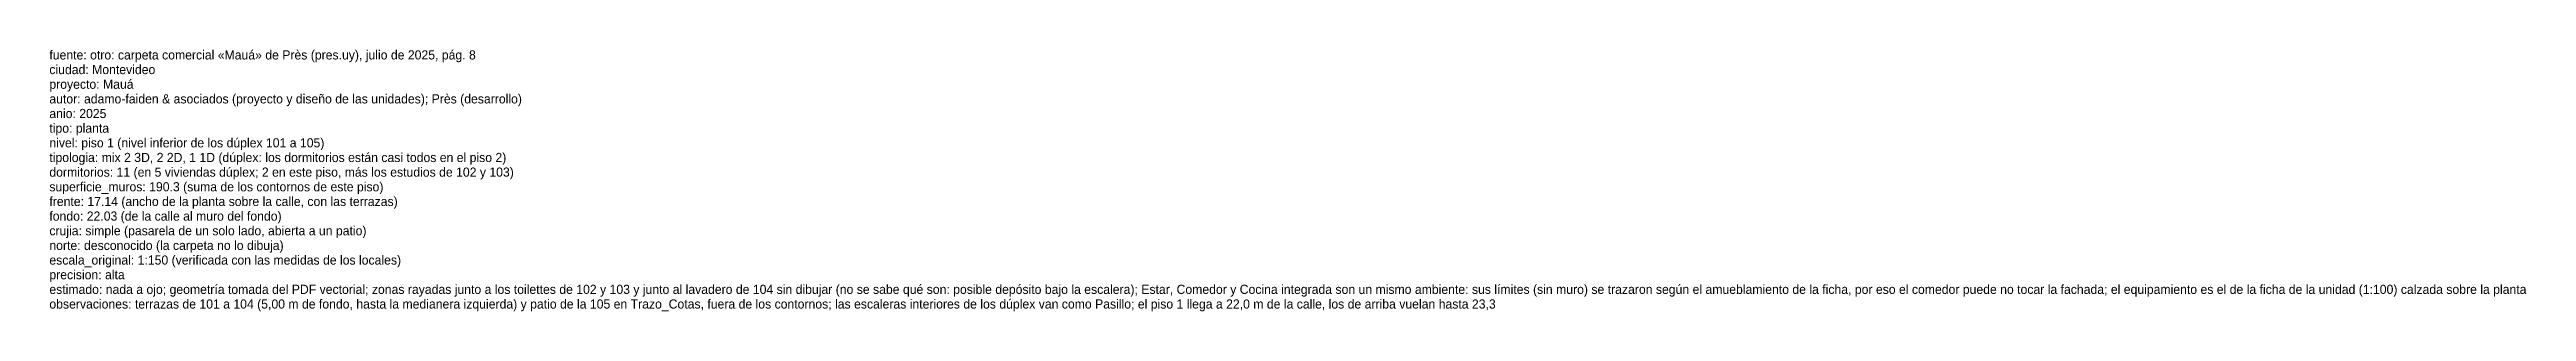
# Model space of a CAD drawing. Header units: metres. Extents: x 0 to 91.3, y 0 to 17.1.
# Drawn here: x 23.5 to 91.3, y 6.1 to 13.3 of the extents above; entities that cross this region are included whole.
import ezdxf

# ---------------------------------------------------------------- set-up
doc = ezdxf.new("R2010")
doc.units = ezdxf.units.M
doc.layers.add('Trazo_Datos', color=7, linetype='Continuous')

msp = doc.modelspace()

# ---------------------------------------------------------------- texts
at = {"layer": 'Trazo_Datos'}
for s, p in [('fuente: otro: carpeta comercial «Mauá» de Près (pres.uy), julio de 2025, pág. 8', (23.53, 13.02)), ('ciudad: Montevideo', (23.53, 12.62)), ('proyecto: Mauá', (23.53, 12.22)), ('autor: adamo-faiden & asociados (proyecto y diseño de las unidades); Près (desarrollo)', (23.53, 11.82)), ('anio: 2025', (23.53, 11.42)), ('tipo: planta', (23.53, 11.02)), ('nivel: piso 1 (nivel inferior de los dúplex 101 a 105)', (23.53, 10.62)), ('tipologia: mix 2 3D, 2 2D, 1 1D (dúplex: los dormitorios están casi todos en el piso 2)', (23.53, 10.22)), ('superficie_muros: 190.3 (suma de los contornos de este piso)', (23.53, 9.42)), ('dormitorios: 11 (en 5 viviendas dúplex; 2 en este piso, más los estudios de 102 y 103)', (23.53, 9.82)), ('frente: 17.14 (ancho de la planta sobre la calle, con las terrazas)', (23.53, 9.02)), ('fondo: 22.03 (de la calle al muro del fondo)', (23.53, 8.62)), ('crujia: simple (pasarela de un solo lado, abierta a un patio)', (23.53, 8.22)), ('escala_original: 1:150 (verificada con las medidas de los locales)', (23.53, 7.42)), ('norte: desconocido (la carpeta no lo dibuja)', (23.53, 7.82)), ('estimado: nada a ojo; geometría tomada del PDF vectorial; zonas rayadas junto a los toilettes de 102 y 103 y junto al lavadero de 104 sin dibujar (no se sabe qué son: posible depósito bajo la escalera); Estar, Comedor y Cocina integrada son un mismo ambiente: sus límites (sin muro) se trazaron según el amueblamiento de la ficha, por eso el comedor puede no tocar la fachada; el equipamiento es el de la ficha de la unidad (1:100) calzada sobre la planta', (23.53, 6.62)), ('precision: alta', (23.53, 7.02)), ('observaciones: terrazas de 101 a 104 (5,00 m de fondo, hasta la medianera izquierda) y patio de la 105 en Trazo_Cotas, fuera de los contornos; las escaleras interiores de los dúplex van como Pasillo; el piso 1 llega a 22,0 m de la calle, los de arriba vuelan hasta 23,3', (23.53, 6.22))]:
    msp.add_text(s, height=0.25, dxfattribs=at).set_placement(p)

doc.saveas('drawing.dxf')
